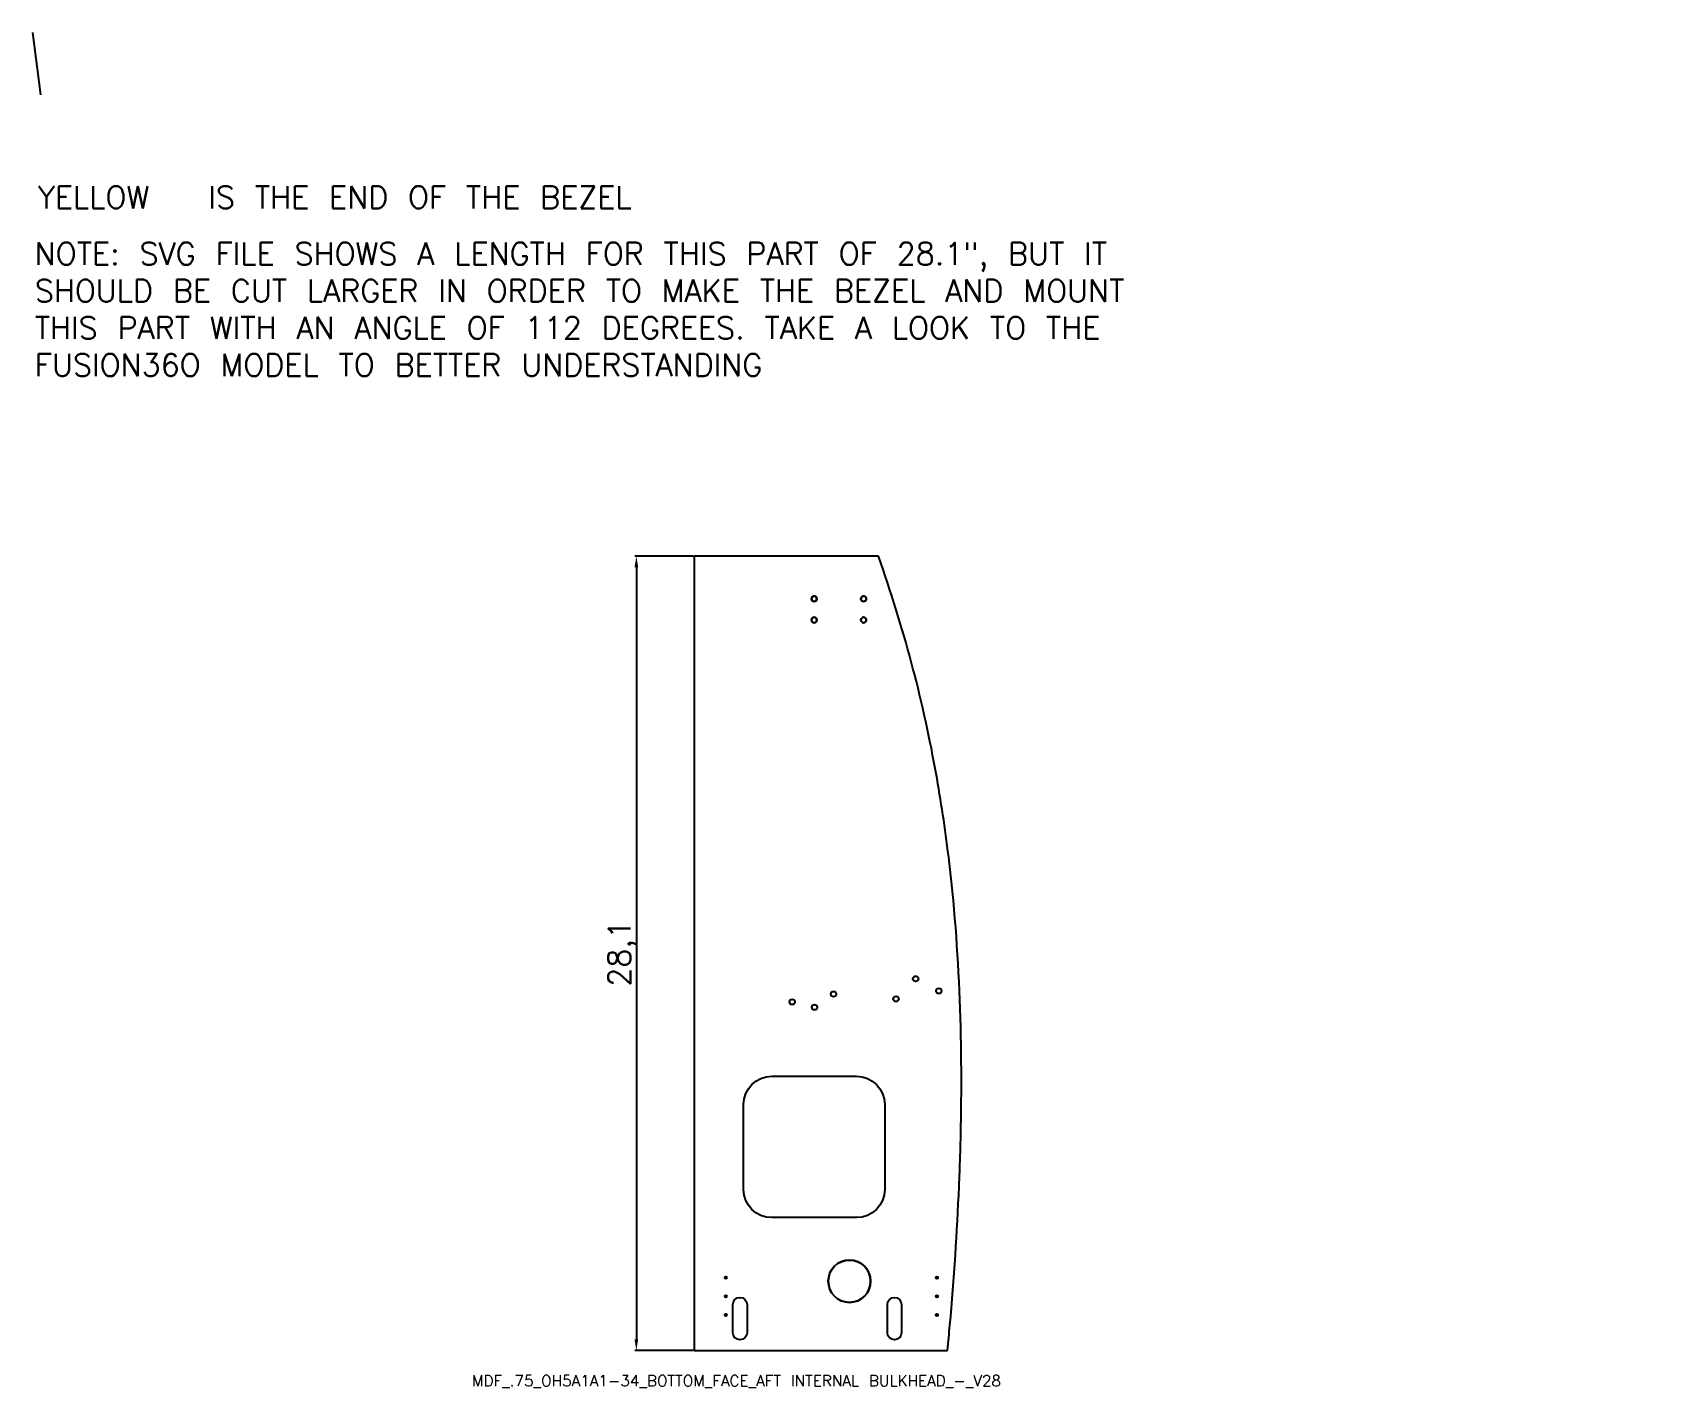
# Model space of a CAD drawing. Header units: inches. Extents: x 315 to 1225, y 14 to 674.
# Drawn here: x 698.7 to 756.4, y 57.8 to 105.7 of the extents above; entities that cross this region are included whole.
import ezdxf

# ---------------------------------------------------------------- set-up
doc = ezdxf.new("R2010")
doc.units = ezdxf.units.IN
doc.header["$LTSCALE"] = 0.03937
doc.header["$MEASUREMENT"] = 0
doc.styles.get("Standard").update_dxf_attribs({"font": 'txt.shx'})
doc.dimstyles.new('ISO-25', dxfattribs={"dimtxt": 0.098425, "dimasz": 0.098425, "dimexe": 0.049213, "dimexo": 0.024606, "dimgap": 0.024606, "dimtad": 1, "dimtxsty": 'Standard', "dimcen": 0.098425, "dimadec": 0, "dimazin": 0, "dimtfac": 1, "dimtmove": 0, "dimatfit": 3, "dimfxl": 0.03937, "dimarcsym": 0})

msp = doc.modelspace()

# ---------------------------------------------------------------- texts
msp.add_text('MDF_.75_OH5A1A1-34_BOTTOM_FACE_AFT INTERNAL BULKHEAD_-_V28', height=0.3937008).set_placement((714.24912, 57.80488))
at = {"color": 2, "insert": (698.87879, 100.2729), "char_height": 0.787402, "attachment_point": 1}
msp.add_mtext_dynamic_manual_height_columns('YELLOW', width=0.4201873, gutter_width=0.02362, heights=[0], dxfattribs=at)
at = {"attachment_point": 1}
for s, width, gutter_width, heights, insert, char_height in [('IS THE END OF THE BEZEL', 20.818012, 0, [0.0309], (704.91705, 100.2729), 0.7874016), ('NOTE: SVG FILE SHOWS A LENGTH FOR THIS PART OF 28.1", BUT IT SHOULD BE CUT LARGER IN ORDER TO MAKE THE BEZEL AND MOUNT THIS PART WITH AN ANGLE OF 112 DEGREES. TAKE A LOOK TO THE FUSION36O MODEL TO BETTER UNDERSTANDING ', 42.2939766, 0.02362, [0], (698.77308, 98.27603), 0.78740157)]:
    msp.add_mtext_dynamic_manual_height_columns(s, width=width, gutter_width=gutter_width, heights=heights, dxfattribs=dict(at, insert=insert, char_height=char_height))

# ---------------------------------------------------------------- blocks, each defined once
blk = doc.blocks.new('*D26')
at = {"color": 0, "lineweight": -2, "transparency": 16777216}
for p, q in [((722.083, 87.177), (720.015, 87.177)), ((720.064, 86.784), (720.064, 59.471)), ((722.083, 59.077), (720.015, 59.077))]:
    blk.add_line(p, q, dxfattribs=at)
at = {"color": 0, "transparency": 16777216}
for points in [[(719.999, 86.784), (720.13, 86.784), (720.064, 87.177)], [(719.999, 59.471), (720.13, 59.471), (720.064, 59.077)]]:
    blk.add_solid(points, dxfattribs=at)
at = {"layer": 'Defpoints', "color": 0, "transparency": 16777216}
for p in [(722.107, 87.177), (720.064, 59.077), (722.107, 59.077)]:
    blk.add_point(p, dxfattribs=at)
at = {"color": 0, "transparency": 16777216, "insert": (719.581, 73.127), "char_height": 0.7874, "attachment_point": 5, "rotation": 90}
blk.add_mtext('28,1', dxfattribs=at)

# ---------------------------------------------------------------- dimensions: what is measured, and where the dimension line sits
at = {"color": 3}
dim = msp.add_linear_dim(base=(720.06444, 59.07711), p1=(722.10722, 87.17723), p2=(722.10722, 59.07711), angle=90, dimstyle='ISO-25', override={"dimscale": 1, "dimtxt": 0.787402, "dimasz": 0.393701}, dxfattribs=at)
dim.commit()
dim.dimension.update_dxf_attribs({"geometry": '*D26', "text_midpoint": (719.58052, 73.12717)})

# ---------------------------------------------------------------- linework, layer by layer
for p, q in [((698.69521, 105.7036), (698.98004, 103.50789)), ((728.63233, 87.17723), (722.10722, 87.17723)), ((722.10722, 87.17723), (722.10722, 59.07711)), ((728.63233, 87.17723), (722.10722, 87.17723)), ((722.10722, 87.17723), (722.10722, 59.07711)), ((722.10722, 59.07711), (731.0768, 59.07711)), ((722.10722, 59.07711), (731.0768, 59.07711))]:
    msp.add_line(p, q)
for points in [[(727.85722, 63.77409), (724.85722, 63.77409, -0.41421356), (723.85722, 64.77409), (723.85722, 67.77409, -0.41421356), (724.85722, 68.77409), (727.85722, 68.77409, -0.41421356), (728.85722, 67.77409), (728.85722, 64.77409, -0.41421356)], [(727.85722, 63.77409), (724.85722, 63.77409, -0.41421356), (723.85722, 64.77409), (723.85722, 67.77409, -0.41421356), (724.85722, 68.77409), (727.85722, 68.77409, -0.41421356), (728.85722, 67.77409), (728.85722, 64.77409, -0.41421356)], [(723.48222, 59.70127), (723.48222, 60.70127, -1), (723.98222, 60.70127), (723.98222, 59.70127, -1)], [(723.48222, 59.70127), (723.48222, 60.70127, -1), (723.98222, 60.70127), (723.98222, 59.70127, -1)], [(728.949, 59.70127), (728.949, 60.70127, -1), (729.449, 60.70127), (729.449, 59.70127, -1)], [(728.949, 59.70127), (728.949, 60.70127, -1), (729.449, 60.70127), (729.449, 59.70127, -1)]]:
    msp.add_lwpolyline(points, format="xyb", close=True)
at = {"extrusion": (-1e-16, 0, -1)}
for centre in [(-726.35722, 85.67064), (-728.10722, 85.67064), (-726.35722, 84.92064), (-728.10722, 84.92064)]:
    msp.add_circle(centre, 0.095, dxfattribs=at)
for centre, radius in [((726.35722, 85.67064), 0.095), ((728.10722, 85.67064), 0.095), ((726.35722, 84.92064), 0.095), ((728.10722, 84.92064), 0.095), ((729.94947, 72.22546), 0.09675), ((729.94947, 72.22546), 0.09675), ((727.04335, 71.68235), 0.09675), ((727.04335, 71.68235), 0.09675), ((729.25501, 71.51205), 0.09675), ((729.25501, 71.51205), 0.09675), ((730.7695, 71.79623), 0.09675), ((730.7695, 71.79623), 0.09675), ((725.58005, 71.40777), 0.09675), ((725.58005, 71.40777), 0.09675), ((726.37291, 71.21886), 0.09675), ((726.37291, 71.21886), 0.09675), ((727.60722, 61.52409), 0.75), ((723.23222, 61.65085), 0.03905), ((723.23222, 61.65085), 0.03905), ((730.7018, 61.65085), 0.03905), ((730.7018, 61.65085), 0.03905), ((723.23222, 60.98898), 0.03905), ((723.23222, 60.98898), 0.03905), ((730.7018, 60.98898), 0.03905), ((730.7018, 60.98898), 0.03905), ((723.23222, 60.32711), 0.03905), ((723.23222, 60.32711), 0.03905), ((730.7018, 60.32711), 0.03905), ((730.7018, 60.32711), 0.03905)]:
    msp.add_circle(centre, radius)
at = {"extrusion": (-1e-16, 3e-16, -1)}
msp.add_circle((-727.60722, 61.52409), 0.75, dxfattribs=at)
msp.add_ellipse((729.23346, 61.20815), major_axis=(1.21759, 14.7601), ratio=0.13709302, start_param=4.57882201, end_param=4.63968026)
msp.add_ellipse((729.23346, 61.20815), major_axis=(1.21759, 14.7601), ratio=0.13709302, start_param=4.57882201, end_param=4.63968026)
msp.add_open_spline([(731.16314, 59.96943), (731.31065, 61.61668), (731.42067, 63.27487), (731.50279, 65.22525), (731.51553, 65.57333), (731.54475, 66.51602), (731.55749, 67.11191), (731.57173, 68.43391), (731.57025, 69.16066), (731.5301, 71.58959), (731.44423, 73.29585), (731.22926, 75.57855), (731.16524, 76.16368), (730.96835, 77.7306), (730.81893, 78.70284), (730.17495, 82.21058), (729.51597, 84.68862), (728.63233, 87.17722)], degree=3, knots=[-81.28734894, -81.28734894, -81.28734894, -81.28734894, -69.51057329, -69.51057329, -66.91307914, -66.91307914, -62.48938539, -62.48938539, -57.1210131, -57.1210131, -44.5698443, -44.5698443, -40.24351014, -40.24351014, -32.90047733, -32.90047733, -13.48718842, -13.48718842, -13.48718842, -13.48718842])
msp.add_open_spline([(731.16314, 59.96943), (731.31065, 61.61668), (731.42067, 63.27487), (731.50279, 65.22525), (731.51553, 65.57333), (731.54475, 66.51602), (731.55749, 67.11191), (731.57173, 68.43391), (731.57025, 69.16066), (731.5301, 71.58959), (731.44423, 73.29585), (731.22926, 75.57855), (731.16524, 76.16368), (730.96835, 77.7306), (730.81893, 78.70284), (730.17495, 82.21058), (729.51597, 84.68862), (728.63233, 87.17722)], degree=3, knots=[-81.28734894, -81.28734894, -81.28734894, -81.28734894, -69.51057329, -69.51057329, -66.91307914, -66.91307914, -62.48938539, -62.48938539, -57.1210131, -57.1210131, -44.5698443, -44.5698443, -40.24351014, -40.24351014, -32.90047733, -32.90047733, -13.48718842, -13.48718842, -13.48718842, -13.48718842])

msp.set_redraw_order([(e.dxf.handle, doc.entitydb.next_handle()) for e in msp.query("TEXT MTEXT ATTDEF DIMENSION ARC_DIMENSION")])  # texts and dimensions are drawn at this point

doc.saveas('drawing.dxf')
